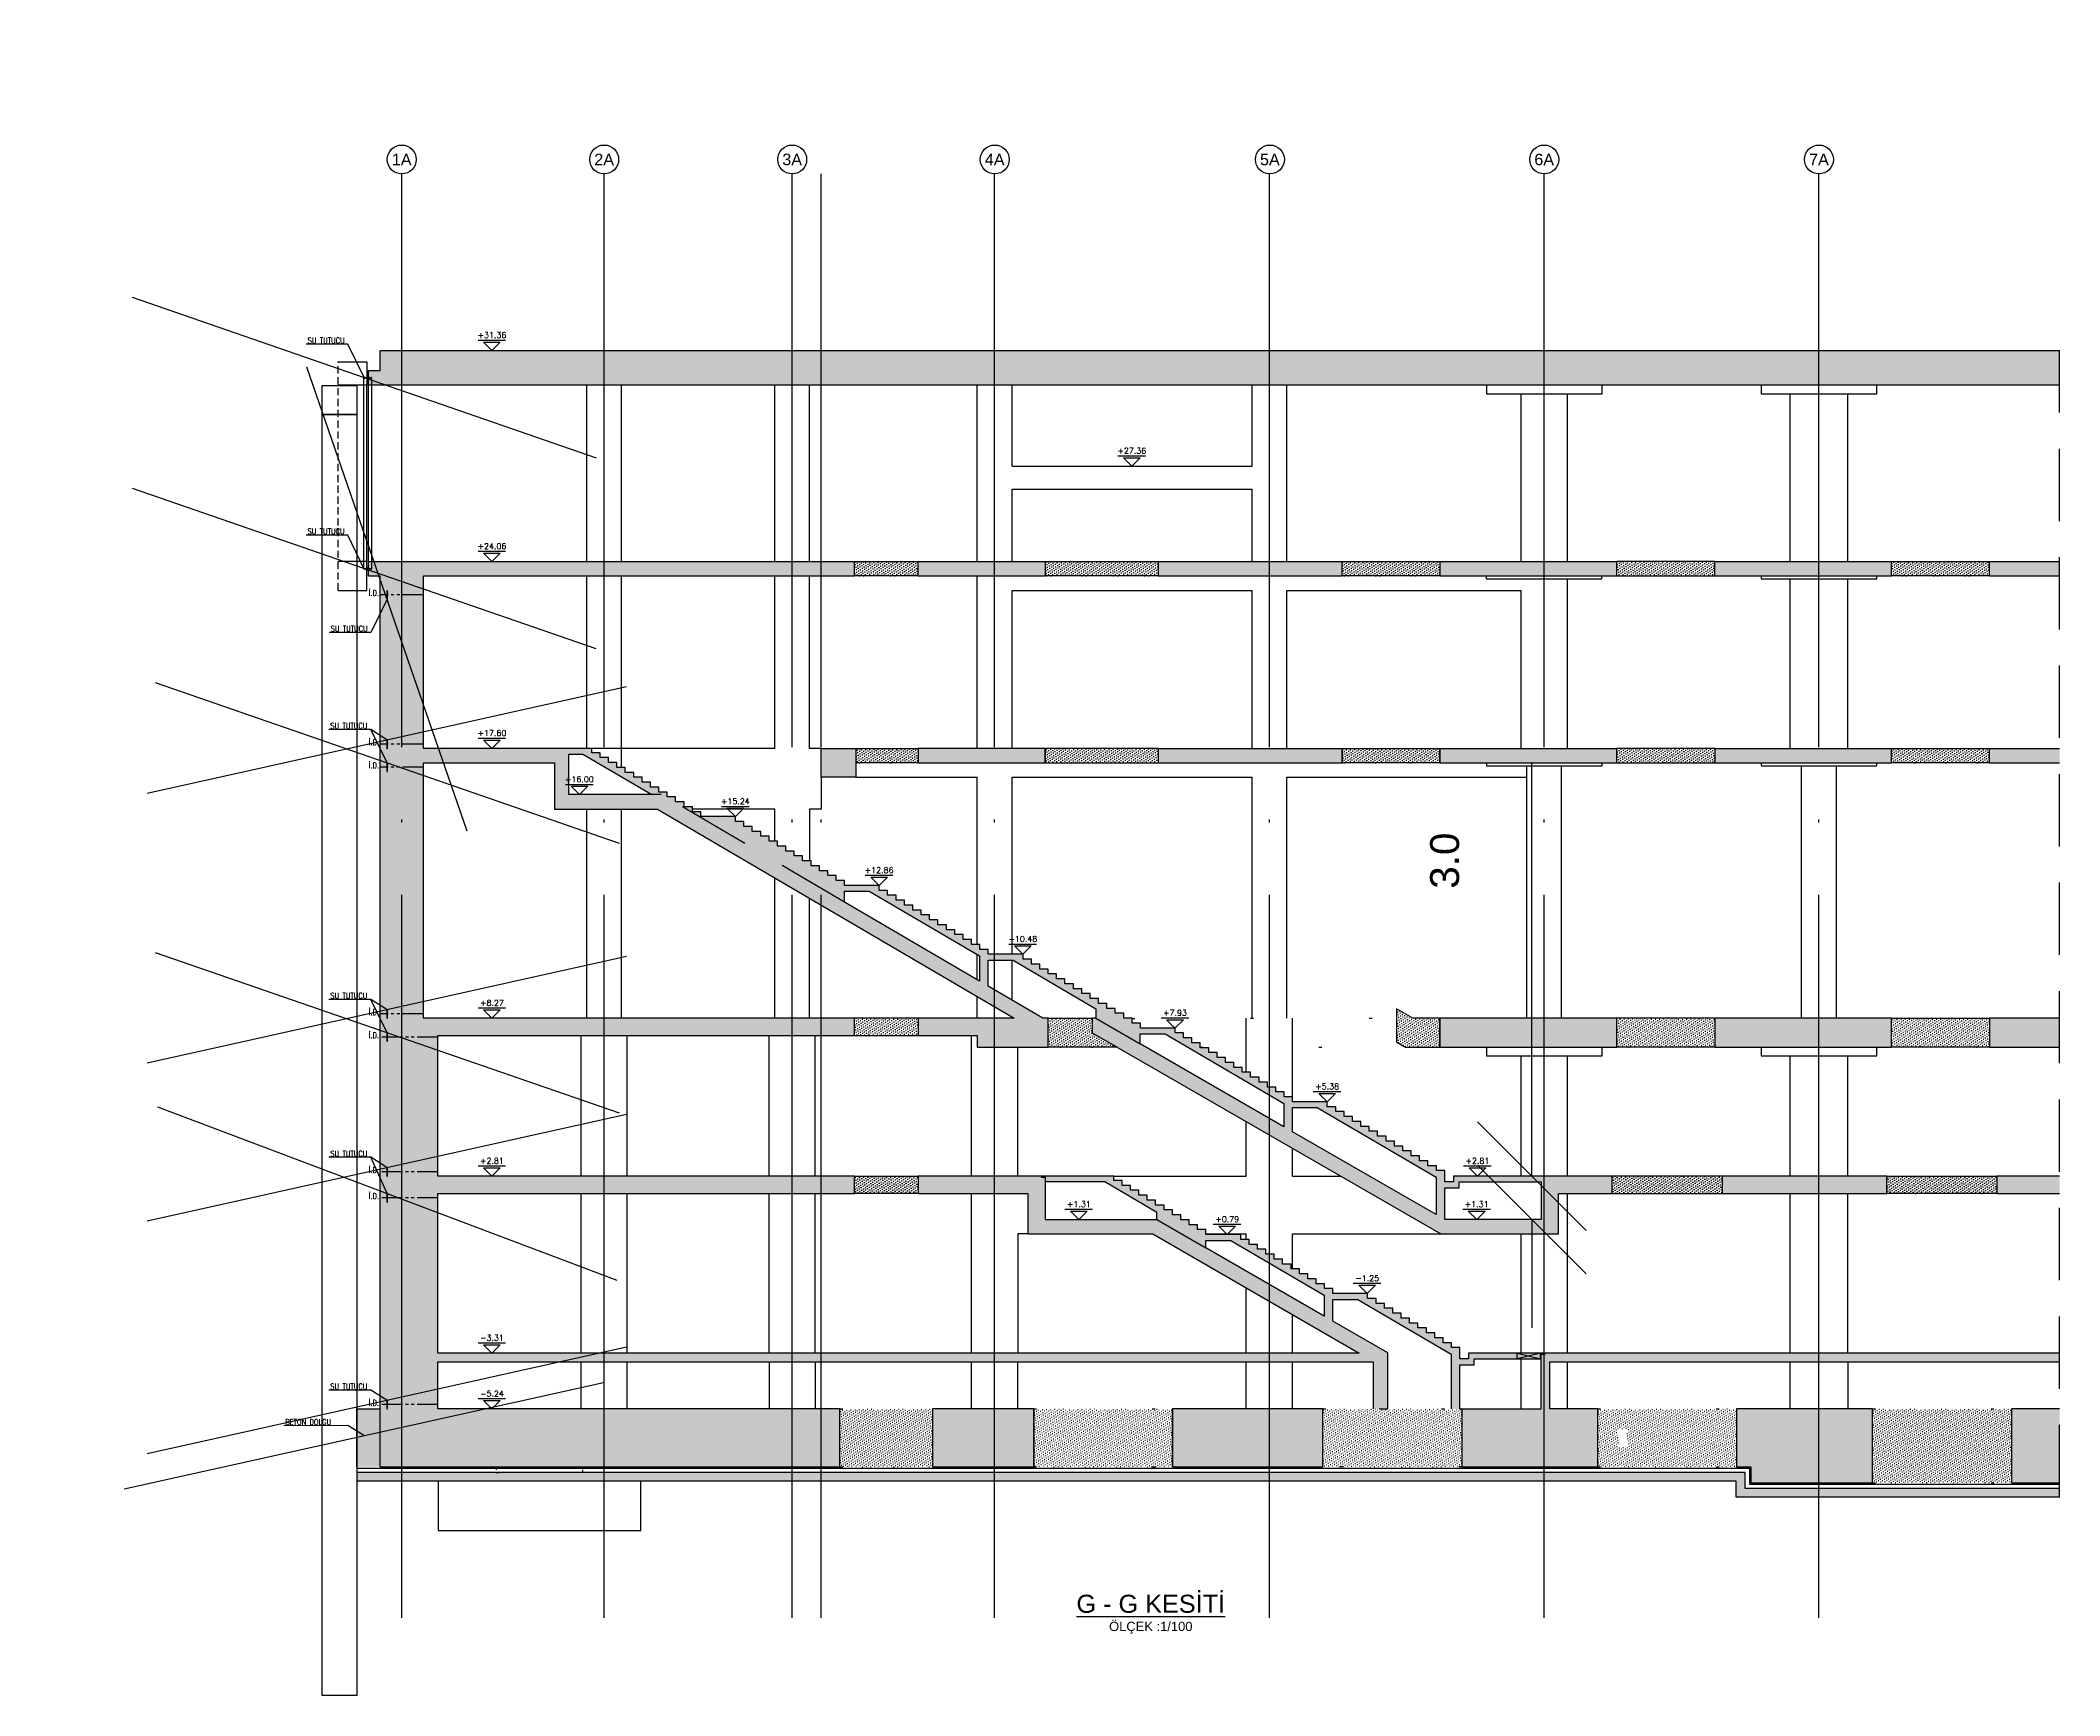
# Model space of a CAD drawing. Header units: millimetres. Extents: x 400408 to 401363, y 4543987 to 4544157.
# Drawn here: x 401130.3 to 401200.1, y 4544014.8 to 4544072 of the extents above; entities that cross this region are included whole.
import ezdxf
from ezdxf.enums import TextEntityAlignment as Align

# ---------------------------------------------------------------- set-up
doc = ezdxf.new("R2010")
doc.units = ezdxf.units.MM
for name, pattern in [('ACAD_ISO05W100', [33, 24, -3, 0, -3, 0, -3]), ('AKS', [3, 2.5, -0.25, 0, -0.25]), ('CIZGI', [0.4, 0.25, -0.15]), ('CONTINU', [0]), ('Dot', [4, 0, -4]), ('HIDDEN', [0.375, 0.25, -0.125]), ('UUC-ST-KAL-I05-101-U-000$0$ACAD_ISO05W100', [33, 24, -3, 0, -3, 0, -3])]:
    doc.linetypes.add(name, pattern=pattern)
for name, color, linetype in [('aks prota', 2, 'AKS'), ('caks prota', 4, 'Continuous'), ('görünüş prota', 4, 'Continuous'), ('inşaat derzi prota', 11, 'Continuous'), ('kesik prota', 2, 'CIZGI'), ('kesit prota', 1, 'Continuous'), ('kesit tarama prota', 252, 'Continuous'), ('kolon tarama prota', 252, 'Continuous'), ('kot prota', 4, 'Continuous'), ('merdiven prota', 2, 'Continuous'), ('not yazısı prota', 6, 'Continuous'), ('not çizgisi prota', 4, 'Continuous'), ('PRT-CST-rc_level', 6, 'Continuous'), ('PRT-CST-rc_levermark', 4, 'Continuous'), ('st_s_su tutucu', 2, 'Continuous'), ('st_s_ölçü', 4, 'Continuous'), ('t35 prota', 3, 'Continuous'), ('taks prota', 7, 'Continuous'), ('TARAMA', 8, 'Continuous'), ('temel prota', 6, 'Continuous'), ('tplan prota', 7, 'Continuous'), ('UUC-ST-KAL-I05-101-U-000$0$st_s_su tutucu', 2, 'Continuous'), ('ölçü prota', 4, 'Continuous')]:
    doc.layers.add(name, color=color, linetype=linetype)
doc.layers.add('PRT-KD-kazik', color=172, linetype='Continuous', lineweight=25)
doc.styles.add('Arial', font='Arial.ttf')
doc.styles.add('OLCU', font='romanstw.shx')
doc.styles.get("Standard").update_dxf_attribs({"font": 'Arial.ttf'})
doc.styles.add('TAKS', font='Arial Unicode.ttf')
doc.styles.add('TSIMPLEX', font='romanstw.shx')
doc.dimstyles.new('1-100', dxfattribs={"dimscale": 0.5, "dimtxt": 2, "dimasz": 7.5, "dimexe": 3, "dimexo": 5, "dimgap": 5, "dimtad": 3, "dimdec": 1, "dimlfac": 2, "dimzin": 9, "dimdsep": 46, "dimtxsty": 'Standard', "dimblk": 'OBLIQUE', "dimcen": 0.09, "dimclrd": 3, "dimclre": 3, "dimclrt": 1, "dimadec": 3, "dimazin": 0, "dimtfac": 1, "dimtdec": 1, "dimtofl": 0, "dimtmove": 0, "dimatfit": 3, "dimfxl": 4, "dimtolj": 1, "dimtzin": 0, "dimarcsym": 0})
doc.dimstyles.new('1-50', dxfattribs={"dimtxt": 10, "dimasz": 4, "dimexe": 4, "dimexo": 8, "dimgap": 4, "dimtad": 1, "dimdec": 1, "dimrnd": 0.05, "dimzin": 9, "dimdsep": 46, "dimtxsty": 'OLCU', "dimblk1": 'OBLIQUE', "dimblk2": 'OBLIQUE', "dimsah": 1, "dimcen": 2, "dimdle": 4, "dimclrd": 4, "dimclre": 4, "dimclrt": 3, "dimadec": 1, "dimazin": 0, "dimtfac": 1, "dimtdec": 1, "dimtix": 1, "dimtmove": 2, "dimatfit": 3, "dimldrblk": 'OBLIQUE', "dimfxl": 1, "dimtvp": 1, "dimtolj": 1, "dimtzin": 1, "dimarcsym": 0})
pattern_1 = [(36, (401042.08825, 4543716.50531), (-0.014547592, 0.087543451), [0, -0.079375])]
pattern_2 = [(36, (401021.49038, 4544181.43771), (-0.014547592, 0.08754345), [0, -0.079375])]

# ---------------------------------------------------------------- blocks, each defined once
blk = doc.blocks.new('KOTK5')
at = {"layer": 'PRT-CST-rc_levermark'}
blk.add_line((217, 160), (-213, 160), dxfattribs=at)
blk.add_lwpolyline([(130, 130), (-130, 130), (0, 0)], close=True, dxfattribs=at)
at = {"layer": 'PRT-CST-rc_level', "style": 'OLCU'}
blk.add_attdef('000.00', text='', height=90, dxfattribs=at).set_placement((0, 193), align=Align.CENTER)
blk = doc.blocks.new('_Oblique')
at = {"layer": 'st_s_ölçü', "lineweight": -2}
blk.add_line((-0.5, -0.5), (0.5, 0.5), dxfattribs=at)
blk = doc.blocks.new('D')
at = {"layer": 'st_s_su tutucu', "linetype": 'CONTINU', "ltscale": 0.2}
for p, q in [((-39988, 52508), (-39993, 52508)), ((-39993, 52508), (-39993, 52507)), ((-39993, 52507), (-39991, 52506)), ((-39991, 52499), (-39992, 52499)), ((-39992, 52499), (-39992, 52498)), ((-39991, 52506), (-39991, 52499)), ((-39990, 52506), (-39988, 52507)), ((-39990, 52499), (-39990, 52506)), ((-39989, 52499), (-39990, 52499)), ((-39989, 52498), (-39989, 52499)), ((-39988, 52507), (-39988, 52508)), ((-39993, 52449), (-39991, 52450)), ((-39993, 52448), (-39993, 52449)), ((-39988, 52448), (-39993, 52448)), ((-39992, 52498), (-39991, 52498)), ((-39991, 52489), (-39992, 52489)), ((-39992, 52489), (-39992, 52488)), ((-39992, 52488), (-39991, 52488)), ((-39991, 52479), (-39992, 52479)), ((-39992, 52479), (-39992, 52478)), ((-39992, 52478), (-39991, 52478)), ((-39992, 52468), (-39992, 52469)), ((-39992, 52469), (-39991, 52469)), ((-39991, 52468), (-39992, 52468)), ((-39992, 52458), (-39992, 52459)), ((-39992, 52459), (-39991, 52459)), ((-39991, 52458), (-39992, 52458)), ((-39991, 52498), (-39991, 52489)), ((-39991, 52488), (-39991, 52479)), ((-39991, 52469), (-39991, 52478)), ((-39991, 52459), (-39991, 52468)), ((-39991, 52450), (-39991, 52458)), ((-39990, 52489), (-39990, 52498)), ((-39990, 52498), (-39989, 52498)), ((-39989, 52489), (-39990, 52489)), ((-39990, 52479), (-39990, 52488)), ((-39990, 52488), (-39989, 52488)), ((-39989, 52479), (-39990, 52479)), ((-39990, 52478), (-39989, 52478)), ((-39990, 52478), (-39990, 52469)), ((-39990, 52469), (-39989, 52469)), ((-39989, 52468), (-39990, 52468)), ((-39990, 52468), (-39990, 52459)), ((-39990, 52459), (-39989, 52459)), ((-39989, 52458), (-39990, 52458)), ((-39990, 52458), (-39990, 52450)), ((-39990, 52450), (-39988, 52449)), ((-39989, 52488), (-39989, 52489)), ((-39989, 52478), (-39989, 52479)), ((-39989, 52469), (-39989, 52468)), ((-39989, 52459), (-39989, 52458)), ((-39988, 52449), (-39988, 52448))]:
    blk.add_line(p, q, dxfattribs=at)
blk = doc.blocks.new('*D24')
at = {"layer": 'DEFPOINTS', "color": 0, "transparency": 16777216}
for p in [(401181.846, 4544032.747), (401182.168, 4544032.747), (401182.168, 4544031.247)]:
    blk.add_point(p, dxfattribs=at)
at = {"layer": 'temel prota', "color": 3, "lineweight": -2, "transparency": 16777216}
for p, q in [((401181.846, 4544032.747), (401181.846, 4544047.064)), ((401181.846, 4544032.747), (401180.346, 4544032.747)), ((401181.846, 4544031.247), (401180.346, 4544031.247)), ((401181.846, 4544031.247), (401181.846, 4544027.497))]:
    blk.add_line(p, q, dxfattribs=at)
at = {"layer": 'temel prota', "color": 3, "lineweight": -2, "transparency": 16777216, "xscale": 3.75, "yscale": 3.75, "zscale": 3.75}
for p, rotation in [((401181.846, 4544032.747), 270), ((401181.846, 4544031.247), 90)]:
    blk.add_blockref('_Oblique', p, dxfattribs=dict(at, rotation=rotation))
at = {"layer": 'temel prota', "color": 1, "transparency": 16777216, "insert": (401178.835, 4544043.655), "char_height": 1, "attachment_point": 5, "rotation": 90}
blk.add_mtext('\\A1;3.0', dxfattribs=at)

msp = doc.modelspace()

# ---------------------------------------------------------------- hatches: boundary and pattern name
at = {"layer": 'kesit tarama prota'}
h = msp.add_hatch(color=256, dxfattribs=at)
h.dxf.hatch_style = 1
h.paths.add_polyline_path([(401142.022, 4544061.297), (401142.022, 4544060.597), (401141.622, 4544060.597), (401141.622, 4544060.097), (401200.091, 4544060.097), (401200.091, 4544061.297)])
h = msp.add_hatch(color=256, dxfattribs=at)
h.dxf.hatch_style = 1
h.paths.add_polyline_path([(401144.022, 4544037.607), (401158.422, 4544037.607), (401158.422, 4544038.207), (401143.522, 4544038.207), (401143.522, 4544047.037), (401148.055, 4544047.037), (401148.055, 4544045.437), (401151.611, 4544045.437), (401163.945, 4544038.207), (401160.622, 4544038.207), (401160.622, 4544037.607), (401162.672, 4544037.607), (401162.672, 4544037.205), (401165.119, 4544037.206), (401165.119, 4544038.207), (401164.933, 4544038.207), (401163.053, 4544039.31), (401163.053, 4544040.217), (401163.908, 4544040.217), (401166.775, 4544038.536), (401166.775, 4544038.206), (401166.64, 4544038.206), (401166.64, 4544037.707), (401178.695, 4544030.747), (401182.768, 4544030.747), (401182.768, 4544032.147), (401184.622, 4544032.147), (401184.622, 4544032.747), (401179.133, 4544032.747), (401179.133, 4544032.547), (401178.833, 4544032.547), (401178.833, 4544032.937), (401178.543, 4544032.937), (401178.543, 4544033.107), (401178.253, 4544033.107), (401178.253, 4544033.277), (401177.963, 4544033.277), (401177.963, 4544033.447), (401177.673, 4544033.447), (401177.673, 4544033.617), (401177.383, 4544033.617), (401177.383, 4544033.787), (401177.093, 4544033.787), (401177.093, 4544033.957), (401176.803, 4544033.957), (401176.803, 4544034.127), (401176.513, 4544034.127), (401176.513, 4544034.297), (401176.223, 4544034.297), (401176.223, 4544034.467), (401175.933, 4544034.467), (401175.933, 4544034.637), (401175.643, 4544034.637), (401175.643, 4544034.807), (401175.353, 4544034.807), (401175.353, 4544034.977), (401175.063, 4544034.977), (401175.063, 4544035.147), (401174.773, 4544035.147), (401174.773, 4544035.317), (401173.573, 4544035.317), (401173.573, 4544035.487), (401173.283, 4544035.487), (401173.283, 4544035.657), (401172.993, 4544035.657), (401172.993, 4544035.827), (401172.703, 4544035.827), (401172.703, 4544035.997), (401172.413, 4544035.997), (401172.413, 4544036.167), (401172.123, 4544036.167), (401172.123, 4544036.337), (401171.833, 4544036.337), (401171.833, 4544036.507), (401171.543, 4544036.507), (401171.543, 4544036.677), (401171.253, 4544036.677), (401171.253, 4544036.847), (401170.963, 4544036.847), (401170.963, 4544037.017), (401170.673, 4544037.017), (401170.673, 4544037.187), (401170.383, 4544037.187), (401170.383, 4544037.357), (401170.093, 4544037.357), (401170.093, 4544037.527), (401169.803, 4544037.527), (401169.803, 4544037.697), (401169.513, 4544037.697), (401169.513, 4544037.867), (401168.313, 4544037.867), (401168.313, 4544038.037), (401168.023, 4544038.037), (401168.023, 4544038.207), (401167.733, 4544038.207), (401167.733, 4544038.377), (401167.443, 4544038.377), (401167.443, 4544038.547), (401167.153, 4544038.547), (401167.153, 4544038.717), (401166.863, 4544038.717), (401166.863, 4544038.887), (401166.573, 4544038.887), (401166.573, 4544039.057), (401166.283, 4544039.057), (401166.283, 4544039.227), (401165.993, 4544039.227), (401165.993, 4544039.397), (401165.703, 4544039.397), (401165.703, 4544039.567), (401165.413, 4544039.567), (401165.413, 4544039.737), (401165.123, 4544039.737), (401165.123, 4544039.907), (401164.833, 4544039.907), (401164.833, 4544040.077), (401164.543, 4544040.077), (401164.543, 4544040.247), (401164.253, 4544040.247), (401164.253, 4544040.417), (401163.053, 4544040.417), (401163.053, 4544040.587), (401162.763, 4544040.587), (401162.763, 4544040.757), (401162.473, 4544040.757), (401162.473, 4544040.927), (401162.183, 4544040.927), (401162.183, 4544041.097), (401161.893, 4544041.097), (401161.893, 4544041.267), (401161.603, 4544041.267), (401161.603, 4544041.437), (401161.313, 4544041.437), (401161.313, 4544041.607), (401161.023, 4544041.607), (401161.023, 4544041.777), (401160.733, 4544041.777), (401160.733, 4544041.947), (401160.443, 4544041.947), (401160.443, 4544042.117), (401160.153, 4544042.117), (401160.153, 4544042.287), (401159.863, 4544042.287), (401159.863, 4544042.457), (401159.573, 4544042.457), (401159.573, 4544042.627), (401159.283, 4544042.627), (401159.283, 4544042.797), (401158.083, 4544042.797), (401158.083, 4544042.967), (401157.793, 4544042.967), (401157.793, 4544043.137), (401157.503, 4544043.137), (401157.503, 4544043.307), (401157.213, 4544043.307), (401157.213, 4544043.477), (401156.923, 4544043.477), (401156.923, 4544043.647), (401156.633, 4544043.647), (401156.633, 4544043.817), (401156.343, 4544043.817), (401156.343, 4544043.987), (401156.053, 4544043.987), (401156.053, 4544044.157), (401155.763, 4544044.157), (401155.763, 4544044.327), (401155.473, 4544044.327), (401155.473, 4544044.497), (401155.183, 4544044.497), (401155.183, 4544044.667), (401154.893, 4544044.667), (401154.893, 4544044.837), (401154.603, 4544044.837), (401154.603, 4544045.007), (401154.313, 4544045.007), (401154.313, 4544045.177), (401153.113, 4544045.177), (401153.113, 4544045.347), (401152.823, 4544045.347), (401152.823, 4544045.517), (401152.533, 4544045.517), (401152.533, 4544045.687), (401152.243, 4544045.687), (401152.243, 4544045.857), (401151.953, 4544045.857), (401151.953, 4544046.027), (401151.663, 4544046.027), (401151.663, 4544046.197), (401151.373, 4544046.197), (401151.373, 4544046.367), (401151.083, 4544046.367), (401151.083, 4544046.537), (401150.793, 4544046.537), (401150.793, 4544046.707), (401150.503, 4544046.707), (401150.503, 4544046.877), (401150.213, 4544046.877), (401150.213, 4544047.047), (401149.923, 4544047.047), (401149.923, 4544047.217), (401149.633, 4544047.217), (401149.633, 4544047.387), (401149.343, 4544047.387), (401149.343, 4544047.537), (401143.522, 4544047.537), (401143.522, 4544053.497), (401158.422, 4544053.497), (401158.422, 4544053.997), (401141.622, 4544053.997), (401141.622, 4544053.497), (401142.022, 4544053.497), (401142.022, 4544022.697), (401157.922, 4544022.697), (401157.922, 4544024.697), (401144.022, 4544024.697), (401144.022, 4544026.327), (401176.364, 4544026.327), (401176.364, 4544024.697), (401176.864, 4544024.697), (401176.864, 4544026.635), (401174.968, 4544027.73), (401174.968, 4544028.487), (401175.823, 4544028.487), (401179.058, 4544026.591), (401179.058, 4544024.697), (401179.358, 4544024.697), (401179.358, 4544026.227), (401179.853, 4544026.227), (401179.853, 4544026.427), (401182.164, 4544026.427), (401182.164, 4544024.697), (401179.422, 4544024.697), (401179.422, 4544022.697), (401184.122, 4544022.697), (401184.122, 4544024.697), (401182.464, 4544024.697), (401182.464, 4544026.327), (401200.091, 4544026.327), (401200.091, 4544026.627), (401179.653, 4544026.627), (401179.653, 4544026.427), (401179.358, 4544026.427), (401179.358, 4544026.817), (401179.068, 4544026.817), (401179.068, 4544026.987), (401178.778, 4544026.987), (401178.778, 4544027.157), (401178.488, 4544027.157), (401178.488, 4544027.327), (401178.198, 4544027.327), (401178.198, 4544027.497), (401177.908, 4544027.497), (401177.908, 4544027.667), (401177.618, 4544027.667), (401177.618, 4544027.837), (401177.328, 4544027.837), (401177.328, 4544028.007), (401177.038, 4544028.007), (401177.038, 4544028.177), (401176.748, 4544028.177), (401176.748, 4544028.347), (401176.458, 4544028.347), (401176.458, 4544028.517), (401176.168, 4544028.517), (401176.168, 4544028.687), (401174.968, 4544028.687), (401174.968, 4544028.857), (401174.678, 4544028.857), (401174.678, 4544029.027), (401174.388, 4544029.027), (401174.388, 4544029.197), (401174.098, 4544029.197), (401174.098, 4544029.367), (401173.808, 4544029.367), (401173.808, 4544029.537), (401173.518, 4544029.537), (401173.518, 4544029.707), (401173.228, 4544029.707), (401173.228, 4544029.877), (401172.938, 4544029.877), (401172.938, 4544030.047), (401172.648, 4544030.047), (401172.648, 4544030.217), (401172.358, 4544030.217), (401172.358, 4544030.387), (401172.068, 4544030.387), (401172.068, 4544030.557), (401171.778, 4544030.557), (401171.778, 4544030.727), (401170.578, 4544030.727), (401170.578, 4544030.897), (401170.288, 4544030.897), (401170.288, 4544031.067), (401169.998, 4544031.067), (401169.998, 4544031.237), (401169.708, 4544031.237), (401169.708, 4544031.407), (401169.418, 4544031.407), (401169.418, 4544031.577), (401169.128, 4544031.577), (401169.128, 4544031.747), (401168.838, 4544031.747), (401168.838, 4544031.917), (401168.548, 4544031.917), (401168.548, 4544032.087), (401168.258, 4544032.087), (401168.258, 4544032.257), (401167.968, 4544032.257), (401167.968, 4544032.427), (401167.678, 4544032.427), (401167.678, 4544032.597), (401167.388, 4544032.597), (401167.388, 4544032.747), (401160.622, 4544032.747), (401160.622, 4544032.147), (401164.421, 4544032.147), (401164.421, 4544030.747), (401168.741, 4544030.747), (401175.877, 4544026.627), (401144.022, 4544026.627), (401144.022, 4544032.147), (401158.422, 4544032.147), (401158.422, 4544032.747), (401144.022, 4544032.747)])
h.paths.add_polyline_path([(401148.555, 4544045.937), (401148.555, 4544047.337), (401149.032, 4544047.337), (401151.421, 4544045.937)], flags=16)
h.paths.add_polyline_path([(401158.083, 4544042.223), (401158.083, 4544042.597), (401158.938, 4544042.597), (401162.753, 4544040.361), (401162.753, 4544039.485)], flags=16)
h.paths.add_polyline_path([(401165.021, 4544032.547), (401167.077, 4544032.547), (401168.875, 4544031.493), (401168.875, 4544031.247), (401165.021, 4544031.247)], flags=16)
h.paths.add_polyline_path([(401168.303, 4544037.325), (401168.303, 4544037.667), (401169.168, 4544037.667), (401173.273, 4544035.261), (401173.273, 4544034.455)], flags=16)
h.paths.add_polyline_path([(401170.578, 4544030.527), (401171.433, 4544030.527), (401174.668, 4544028.631), (401174.668, 4544027.903), (401170.578, 4544030.264)], flags=16)
h.paths.add_polyline_path([(401173.573, 4544035.117), (401174.428, 4544035.117), (401178.533, 4544032.711), (401178.533, 4544031.418), (401173.573, 4544034.282)], flags=16)
h.paths.add_polyline_path([(401178.833, 4544032.347), (401179.333, 4544032.347), (401179.333, 4544032.547), (401182.168, 4544032.547), (401182.168, 4544031.247), (401178.833, 4544031.247)], flags=16)
h = msp.add_hatch(dxfattribs=at)
h.set_pattern_fill('DOTS', color=2, scale=0.05, angle=36)
h.set_pattern_definition(pattern_1)
h.paths.add_polyline_path([(401160.622, 4544053.997), (401158.422, 4544053.997), (401158.422, 4544053.497), (401160.622, 4544053.497)])
h = msp.add_hatch(color=256, dxfattribs=at)
h.dxf.hatch_style = 1
h.paths.add_polyline_path([(401165.021, 4544053.997), (401160.622, 4544053.997), (401160.622, 4544053.497), (401165.021, 4544053.497)])
h = msp.add_hatch(dxfattribs=at)
h.set_pattern_fill('DOTS', color=2, scale=0.05, angle=36)
h.set_pattern_definition(pattern_1)
h.paths.add_polyline_path([(401168.922, 4544053.997), (401165.021, 4544053.997), (401165.021, 4544053.497), (401168.922, 4544053.497)])
h = msp.add_hatch(color=256, dxfattribs=at)
h.dxf.hatch_style = 1
h.paths.add_polyline_path([(401175.284, 4544053.997), (401168.922, 4544053.997), (401168.922, 4544053.497), (401175.284, 4544053.497)])
h = msp.add_hatch(dxfattribs=at)
h.set_pattern_fill('DOTS', color=2, scale=0.05, angle=36)
h.set_pattern_definition([(36, (401042.08825, 4543722.96531), (-0.014547592, 0.087543451), [0, -0.079375])])
h.paths.add_polyline_path([(401178.667, 4544053.997), (401175.284, 4544053.997), (401175.284, 4544053.497), (401178.667, 4544053.497)])
h = msp.add_hatch(color=256, dxfattribs=at)
h.dxf.hatch_style = 1
h.paths.add_polyline_path([(401184.784, 4544053.997), (401178.667, 4544053.997), (401178.667, 4544053.497), (401184.784, 4544053.497)])
h = msp.add_hatch(dxfattribs=at)
h.set_pattern_fill('DOTS', color=2, scale=0.05, angle=36)
h.set_pattern_definition(pattern_1)
h.paths.add_polyline_path([(401188.167, 4544053.997), (401184.784, 4544053.997), (401184.784, 4544053.497), (401188.167, 4544053.497)])
h = msp.add_hatch(color=256, dxfattribs=at)
h.dxf.hatch_style = 1
h.paths.add_polyline_path([(401194.284, 4544053.997), (401188.167, 4544053.997), (401188.167, 4544053.497), (401194.284, 4544053.497)])
h = msp.add_hatch(dxfattribs=at)
h.set_pattern_fill('DOTS', color=2, scale=0.05, angle=36)
h.set_pattern_definition(pattern_1)
h.paths.add_polyline_path([(401197.667, 4544053.997), (401194.284, 4544053.997), (401194.284, 4544053.497), (401197.667, 4544053.497)])
h = msp.add_hatch(color=256, dxfattribs=at)
h.dxf.hatch_style = 1
h.paths.add_polyline_path([(401200.091, 4544053.997), (401197.667, 4544053.997), (401197.667, 4544053.497), (401200.091, 4544053.497)])
h = msp.add_hatch(color=256, dxfattribs=at)
h.dxf.hatch_style = 1
h.paths.add_polyline_path([(401157.272, 4544047.537), (401158.472, 4544047.537), (401158.472, 4544046.537), (401157.272, 4544046.537)])
h.paths.add_polyline_path([(401165.021, 4544047.537), (401160.622, 4544047.537), (401160.622, 4544047.037), (401165.021, 4544047.037)])
h = msp.add_hatch(dxfattribs=at)
h.set_pattern_fill('DOTS', color=2, scale=0.05, angle=36)
h.set_pattern_definition([(36, (401042.08825, 4543710.04531), (-0.014547592, 0.087543451), [0, -0.079375])])
h.paths.add_polyline_path([(401160.622, 4544047.537), (401158.472, 4544047.537), (401158.472, 4544047.037), (401160.622, 4544047.037)])
h = msp.add_hatch(dxfattribs=at)
h.set_pattern_fill('DOTS', color=2, scale=0.05, angle=36)
h.set_pattern_definition(pattern_1)
h.paths.add_polyline_path([(401168.922, 4544047.537), (401165.021, 4544047.537), (401165.021, 4544047.037), (401168.922, 4544047.037)])
h = msp.add_hatch(color=256, dxfattribs=at)
h.dxf.hatch_style = 1
h.paths.add_polyline_path([(401175.284, 4544047.537), (401168.922, 4544047.537), (401168.922, 4544047.037), (401175.284, 4544047.037)])
h = msp.add_hatch(dxfattribs=at)
h.set_pattern_fill('DOTS', color=2, scale=0.05, angle=36)
h.set_pattern_definition(pattern_1)
h.paths.add_polyline_path([(401178.667, 4544047.537), (401175.284, 4544047.537), (401175.284, 4544047.037), (401178.667, 4544047.037)])
h = msp.add_hatch(color=256, dxfattribs=at)
h.dxf.hatch_style = 1
h.paths.add_polyline_path([(401184.784, 4544047.537), (401178.667, 4544047.537), (401178.667, 4544047.037), (401184.784, 4544047.037)])
h = msp.add_hatch(dxfattribs=at)
h.set_pattern_fill('DOTS', color=2, scale=0.05, angle=36)
h.set_pattern_definition(pattern_1)
h.paths.add_polyline_path([(401188.167, 4544047.537), (401184.784, 4544047.537), (401184.784, 4544047.037), (401188.167, 4544047.037)])
h = msp.add_hatch(color=256, dxfattribs=at)
h.dxf.hatch_style = 1
h.paths.add_polyline_path([(401194.284, 4544047.537), (401188.167, 4544047.537), (401188.167, 4544047.037), (401194.284, 4544047.037)])
h = msp.add_hatch(dxfattribs=at)
h.set_pattern_fill('DOTS', color=2, scale=0.05, angle=36)
h.set_pattern_definition(pattern_1)
h.paths.add_polyline_path([(401197.667, 4544047.537), (401194.284, 4544047.537), (401194.284, 4544047.037), (401197.667, 4544047.037)])
h = msp.add_hatch(color=256, dxfattribs=at)
h.dxf.hatch_style = 1
h.paths.add_polyline_path([(401200.091, 4544047.537), (401197.667, 4544047.537), (401197.667, 4544047.037), (401200.091, 4544047.037)])
h = msp.add_hatch(dxfattribs=at)
h.set_pattern_fill('DOTS', color=2, scale=0.05, angle=36)
h.set_pattern_definition([(36, (401032.574746, 4543716.50531), (-0.014547592, 0.087543451), [0, -0.079375])])
h.paths.add_polyline_path([(401178.667, 4544038.207), (401177.732, 4544038.207), (401177.164, 4544038.535), (401177.164, 4544038.207), (401177.164, 4544037.38), (401177.464, 4544037.207), (401178.667, 4544037.207)])
h = msp.add_hatch(dxfattribs=at)
h.set_pattern_fill('DOTS', color=2, scale=0.05, angle=36)
h.set_pattern_definition(pattern_1)
h.paths.add_polyline_path([(401160.622, 4544038.207), (401158.422, 4544038.207), (401158.422, 4544037.607), (401160.622, 4544037.607)])
h = msp.add_hatch(dxfattribs=at)
h.set_pattern_fill('DOTS', color=2, scale=0.05, angle=36)
h.set_pattern_definition([(36, (401048.7861, 4543716.50531), (-0.014547592, 0.087543451), [0, -0.079375])])
h.paths.add_polyline_path([(401166.64, 4544037.707), (401166.64, 4544038.205), (401165.119, 4544038.207), (401165.119, 4544037.206), (401167.509, 4544037.206)])
h = msp.add_hatch(color=256, dxfattribs=at)
h.dxf.hatch_style = 1
h.paths.add_polyline_path([(401184.784, 4544038.207), (401178.667, 4544038.207), (401178.667, 4544037.207), (401184.784, 4544037.207)])
h = msp.add_hatch(dxfattribs=at)
h.set_pattern_fill('DOTS', color=2, scale=0.05, angle=36)
h.set_pattern_definition(pattern_1)
h.paths.add_polyline_path([(401188.167, 4544038.207), (401184.784, 4544038.207), (401184.784, 4544037.207), (401188.167, 4544037.207)])
h = msp.add_hatch(color=256, dxfattribs=at)
h.dxf.hatch_style = 1
h.paths.add_polyline_path([(401194.284, 4544038.207), (401188.167, 4544038.207), (401188.167, 4544037.207), (401194.284, 4544037.207)])
h = msp.add_hatch(dxfattribs=at)
h.set_pattern_fill('DOTS', color=2, scale=0.05, angle=36)
h.set_pattern_definition(pattern_1)
h.paths.add_polyline_path([(401197.667, 4544038.207), (401194.284, 4544038.207), (401194.284, 4544037.207), (401197.667, 4544037.207)])
h = msp.add_hatch(color=256, dxfattribs=at)
h.dxf.hatch_style = 1
h.paths.add_polyline_path([(401200.091, 4544038.207), (401197.667, 4544038.207), (401197.667, 4544037.207), (401200.091, 4544037.207)])
h = msp.add_hatch(dxfattribs=at)
h.set_pattern_fill('DOTS', color=2, scale=0.05, angle=36)
h.set_pattern_definition(pattern_1)
h.paths.add_polyline_path([(401160.622, 4544032.747), (401158.422, 4544032.747), (401158.422, 4544032.147), (401160.622, 4544032.147)])
h = msp.add_hatch(dxfattribs=at)
h.set_pattern_fill('DOTS', color=2, scale=0.05, angle=36)
h.set_pattern_definition(pattern_1)
h.paths.add_polyline_path([(401188.422, 4544032.747), (401184.622, 4544032.747), (401184.622, 4544032.147), (401188.422, 4544032.147)])
h = msp.add_hatch(color=256, dxfattribs=at)
h.dxf.hatch_style = 1
h.paths.add_polyline_path([(401194.122, 4544032.747), (401188.422, 4544032.747), (401188.422, 4544032.147), (401194.122, 4544032.147)])
h = msp.add_hatch(dxfattribs=at)
h.set_pattern_fill('DOTS', color=2, scale=0.05, angle=36)
h.set_pattern_definition(pattern_1)
h.paths.add_polyline_path([(401197.922, 4544032.747), (401194.122, 4544032.747), (401194.122, 4544032.147), (401197.922, 4544032.147)])
h = msp.add_hatch(color=256, dxfattribs=at)
h.dxf.hatch_style = 1
h.paths.add_polyline_path([(401200.091, 4544032.747), (401197.922, 4544032.747), (401197.922, 4544032.147), (401200.091, 4544032.147)])
h = msp.add_hatch(color=256, dxfattribs=at)
h.dxf.hatch_style = 1
h.paths.add_polyline_path([(401142.022, 4544024.697), (401141.222, 4544024.697), (401141.222, 4544022.697), (401142.022, 4544022.697)])
h = msp.add_hatch(dxfattribs=at)
h.set_pattern_fill('DOTS', color=2, scale=0.05, angle=36)
h.set_pattern_definition(pattern_2)
h.paths.add_polyline_path([(401161.122, 4544024.697), (401157.922, 4544024.697), (401157.922, 4544022.697), (401161.122, 4544022.697)])
h = msp.add_hatch(color=256, dxfattribs=at)
h.dxf.hatch_style = 1
h.paths.add_polyline_path([(401164.622, 4544024.697), (401161.122, 4544024.697), (401161.122, 4544022.697), (401164.622, 4544022.697)], flags=17)
h = msp.add_hatch(dxfattribs=at)
h.set_pattern_fill('DOTS', color=2, scale=0.05, angle=36)
h.set_pattern_definition(pattern_2)
h.paths.add_polyline_path([(401169.422, 4544024.697), (401164.622, 4544024.697), (401164.622, 4544022.697), (401169.422, 4544022.697)])
h = msp.add_hatch(color=256, dxfattribs=at)
h.dxf.hatch_style = 1
h.paths.add_polyline_path([(401174.622, 4544024.697), (401169.422, 4544024.697), (401169.422, 4544022.697), (401174.622, 4544022.697)])
h = msp.add_hatch(dxfattribs=at)
h.set_pattern_fill('DOTS', color=2, scale=0.05, angle=36)
h.set_pattern_definition(pattern_2)
h.paths.add_polyline_path([(401179.422, 4544024.697), (401174.622, 4544024.697), (401174.622, 4544022.697), (401179.422, 4544022.697)])
h = msp.add_hatch(dxfattribs=at)
h.set_pattern_fill('DOTS', color=2, scale=0.05, angle=36)
h.set_pattern_definition(pattern_2)
h.paths.add_polyline_path([(401188.922, 4544024.697), (401184.122, 4544024.697), (401184.122, 4544022.697), (401188.922, 4544022.697)])
h.paths.add_polyline_path([(401185.133, 4544023.39), (401185.133, 4544024.004), (401184.833, 4544024.004), (401184.833, 4544023.39)], flags=16)
h = msp.add_hatch(color=256, dxfattribs=at)
h.dxf.hatch_style = 1
h.paths.add_polyline_path([(401193.622, 4544024.697), (401188.922, 4544024.697), (401188.922, 4544022.697), (401189.414, 4544022.697), (401189.414, 4544022.147), (401193.622, 4544022.147)])
h = msp.add_hatch(dxfattribs=at)
h.set_pattern_fill('DOTS', color=2, scale=0.05, angle=36)
h.set_pattern_definition(pattern_2)
h.paths.add_polyline_path([(401198.422, 4544024.697), (401193.622, 4544024.697), (401193.622, 4544022.147), (401198.422, 4544022.147)])
h = msp.add_hatch(color=256, dxfattribs=at)
h.dxf.hatch_style = 1
h.paths.add_polyline_path([(401200.091, 4544024.697), (401198.422, 4544024.697), (401198.422, 4544022.147), (401200.091, 4544022.147)])
h = msp.add_hatch(dxfattribs=at)
h.set_pattern_fill('AR-CONC', color=253, scale=0.001)
h.set_pattern_definition([(50, (401021.49038, 4544181.43771), (0.18218467, -0.01593909), [0.01905, -0.20955]), (355, (401021.49038, 4544181.43771), (-0.03524342, 0.19105685), [0.01524, -0.16764058]), (100.451445, (401021.50556, 4544181.43638), (0.14694125, 0.17511775), [0.01619001, -0.17809024]), (46.1842, (401021.49038, 4544181.4885), (0.27107904, -0.04204233), [0.028575, -0.314325]), (96.63556, (401021.51297, 4544181.485), (0.23740413, 0.24742612), [0.02428502, -0.2671356]), (351.18415, (401021.49038, 4544181.4885), (0.23740413, 0.24742612), [0.02285997, -0.25145973]), (21, (401021.51578, 4544181.47581), (0.15161439, -0.1022652), [0.01905, -0.20955]), (326, (401021.51578, 4544181.47581), (0.06180203, 0.18418797), [0.01524, -0.16764]), (71.451445, (401021.52841, 4544181.46729), (0.21341642, 0.08192277), [0.01619001, -0.17808994]), (37.5, (401021.49038, 4544181.43771), (0.003088603, 0.084555039), [0, -0.165608, 0, -0.17018, 0, -0.168275]), (7.5, (401021.49038, 4544181.43771), (0.066819663, 0.100180575), [0, -0.097028, 0, -0.161798, 0, -0.064135]), (327.5, (401021.433736, 4544181.43771), (0.135590595, -0.005728744), [0, -0.0635, 0, -0.19812, 0, -0.26289]), (317.5, (401021.40834, 4544181.43771), (0.14812918, 0.02542649), [0, -0.08255, 0, -0.131572, 0, -0.18669])])
h.paths.add_polyline_path([(401189.214, 4544022.497), (401141.222, 4544022.497), (401141.222, 4544022.197), (401188.914, 4544022.197), (401188.914, 4544021.647), (401200.091, 4544021.647), (401200.091, 4544021.947), (401189.214, 4544021.947)])

# ---------------------------------------------------------------- linework, layer by layer
at = {"layer": 'aks prota', "ltscale": 10}
for p, q in [((401142.772, 4544017.475), (401142.772, 4544067.398)), ((401149.772, 4544017.475), (401149.772, 4544067.398)), ((401156.272, 4544017.475), (401156.272, 4544067.398)), ((401157.272, 4544017.475), (401157.272, 4544067.398)), ((401163.272, 4544017.475), (401163.272, 4544067.398)), ((401172.772, 4544017.475), (401172.772, 4544067.398)), ((401182.272, 4544017.475), (401182.272, 4544067.398)), ((401191.772, 4544017.475), (401191.772, 4544067.398))]:
    msp.add_line(p, q, dxfattribs=at)
at = {"layer": 'caks prota', "ltscale": 0.05}
for centre in [(401142.772, 4544067.898), (401149.772, 4544067.898), (401156.272, 4544067.898), (401163.275, 4544067.898), (401172.788, 4544067.898), (401182.272, 4544067.898), (401191.772, 4544067.898)]:
    msp.add_circle(centre, 0.5, dxfattribs=at)
at = {"layer": 'görünüş prota'}
for p, q in [((401149.172, 4544053.997), (401149.172, 4544060.097)), ((401150.372, 4544053.997), (401150.372, 4544060.097)), ((401155.672, 4544053.997), (401155.672, 4544060.097)), ((401156.872, 4544053.997), (401156.872, 4544060.097)), ((401162.672, 4544053.997), (401162.672, 4544060.097)), ((401163.872, 4544057.298), (401163.872, 4544060.097)), ((401172.172, 4544057.298), (401172.172, 4544060.097)), ((401173.372, 4544053.997), (401173.372, 4544060.097)), ((401181.472, 4544053.997), (401181.472, 4544059.797)), ((401183.072, 4544053.997), (401183.072, 4544059.797)), ((401190.772, 4544053.997), (401190.772, 4544059.797)), ((401192.772, 4544053.997), (401192.772, 4544059.797)), ((401163.872, 4544053.997), (401163.872, 4544056.498)), ((401172.172, 4544053.997), (401172.172, 4544056.498)), ((401149.172, 4544047.537), (401149.172, 4544053.497)), ((401150.372, 4544046.877), (401150.372, 4544053.497)), ((401155.672, 4544047.537), (401155.672, 4544053.497)), ((401156.872, 4544047.537), (401156.872, 4544053.497)), ((401162.672, 4544047.537), (401162.672, 4544053.497)), ((401172.172, 4544047.537), (401172.172, 4544052.997)), ((401173.372, 4544047.537), (401173.372, 4544052.997)), ((401181.472, 4544047.537), (401181.472, 4544052.997)), ((401183.072, 4544047.537), (401183.072, 4544053.397)), ((401190.772, 4544047.537), (401190.772, 4544053.397)), ((401192.772, 4544047.537), (401192.772, 4544053.397)), ((401181.671, 4544038.207), (401181.671, 4544046.937)), ((401182.871, 4544038.207), (401182.871, 4544046.937)), ((401191.172, 4544038.207), (401191.172, 4544046.937)), ((401192.372, 4544038.207), (401192.372, 4544046.937)), ((401162.672, 4544040.757), (401162.672, 4544046.537)), ((401163.872, 4544040.417), (401163.872, 4544046.537)), ((401172.172, 4544038.206), (401172.172, 4544046.537)), ((401173.372, 4544038.206), (401173.372, 4544046.537)), ((401149.172, 4544038.207), (401149.172, 4544045.437)), ((401150.372, 4544038.207), (401150.372, 4544045.437)), ((401155.672, 4544038.207), (401155.672, 4544043.057)), ((401156.872, 4544038.207), (401156.872, 4544042.353)), ((401162.672, 4544039.533), (401162.672, 4544040.409)), ((401163.872, 4544038.83), (401163.872, 4544040.217)), ((401162.672, 4544038.207), (401162.672, 4544038.953)), ((401148.972, 4544032.747), (401148.972, 4544037.607)), ((401150.572, 4544032.747), (401150.572, 4544037.607)), ((401155.472, 4544032.747), (401155.472, 4544037.607)), ((401157.072, 4544032.747), (401157.072, 4544037.607)), ((401162.472, 4544032.747), (401162.471, 4544037.607)), ((401171.972, 4544036.337), (401171.972, 4544038.206)), ((401173.572, 4544035.487), (401173.572, 4544038.206)), ((401164.072, 4544032.747), (401164.071, 4544037.205)), ((401181.472, 4544032.747), (401181.472, 4544036.907)), ((401183.072, 4544032.747), (401183.072, 4544036.907)), ((401190.772, 4544032.747), (401190.772, 4544036.907)), ((401192.772, 4544032.747), (401192.772, 4544036.907)), ((401171.972, 4544032.747), (401171.972, 4544034.629)), ((401173.572, 4544032.747), (401173.572, 4544033.705)), ((401148.972, 4544026.627), (401148.972, 4544032.147)), ((401150.572, 4544026.627), (401150.572, 4544032.147)), ((401155.472, 4544026.627), (401155.472, 4544032.147)), ((401157.072, 4544026.627), (401157.072, 4544032.147)), ((401162.472, 4544026.627), (401162.472, 4544032.147)), ((401183.072, 4544026.627), (401183.072, 4544032.147)), ((401190.772, 4544026.627), (401190.772, 4544032.147)), ((401192.772, 4544026.627), (401192.772, 4544032.147)), ((401171.972, 4544030.557), (401171.972, 4544030.747)), ((401173.572, 4544029.537), (401173.572, 4544030.747)), ((401181.472, 4544026.627), (401181.472, 4544030.747)), ((401171.972, 4544026.627), (401171.972, 4544028.882)), ((401173.572, 4544026.627), (401173.572, 4544027.958)), ((401181.472, 4544024.697), (401181.472, 4544026.427)), ((401148.972, 4544024.697), (401148.972, 4544026.327)), ((401150.572, 4544024.697), (401150.572, 4544026.327)), ((401155.472, 4544026.327), (401155.472, 4544024.697)), ((401157.072, 4544026.327), (401157.072, 4544024.697)), ((401162.472, 4544024.697), (401162.472, 4544026.327)), ((401164.072, 4544024.697), (401164.072, 4544026.327)), ((401171.972, 4544024.697), (401171.972, 4544026.327)), ((401173.572, 4544024.697), (401173.572, 4544026.327)), ((401183.072, 4544024.697), (401183.072, 4544026.327)), ((401190.772, 4544024.697), (401190.772, 4544026.327)), ((401192.772, 4544026.327), (401192.772, 4544024.697))]:
    msp.add_line(p, q, dxfattribs=at)
for points in [[(401141.622, 4544053.997), (401141.622, 4544060.097)], [(401180.271, 4544060.097), (401180.271, 4544059.797), (401184.271, 4544059.797), (401184.271, 4544060.097)], [(401189.77, 4544060.097), (401189.77, 4544059.797), (401193.77, 4544059.797), (401193.77, 4544060.097)], [(401158.422, 4544053.997), (401160.622, 4544053.997)], [(401165.021, 4544053.997), (401168.922, 4544053.997)], [(401175.284, 4544053.997), (401178.667, 4544053.997)], [(401188.167, 4544053.997), (401184.784, 4544053.997)], [(401194.284, 4544053.997), (401197.667, 4544053.997)], [(401160.622, 4544053.497), (401158.422, 4544053.497)], [(401163.872, 4544047.537), (401163.872, 4544052.997), (401172.172, 4544052.997)], [(401168.922, 4544053.497), (401165.021, 4544053.497)], [(401173.372, 4544052.997), (401181.472, 4544052.997)], [(401178.667, 4544053.497), (401175.284, 4544053.497)], [(401180.269, 4544053.497), (401180.269, 4544053.397), (401184.269, 4544053.397), (401184.269, 4544053.497)], [(401184.784, 4544053.497), (401188.167, 4544053.497)], [(401189.77, 4544053.497), (401189.77, 4544053.397), (401193.77, 4544053.397), (401193.77, 4544053.497)], [(401197.667, 4544053.497), (401194.284, 4544053.497)], [(401155.672, 4544047.537), (401149.343, 4544047.537)], [(401157.272, 4544047.537), (401156.872, 4544047.537)], [(401158.472, 4544047.537), (401160.622, 4544047.537)], [(401168.922, 4544047.537), (401165.021, 4544047.537)], [(401175.284, 4544047.537), (401178.667, 4544047.537)], [(401188.167, 4544047.537), (401184.784, 4544047.537)], [(401194.284, 4544047.537), (401197.667, 4544047.537)], [(401160.622, 4544047.037), (401158.472, 4544047.037)], [(401165.021, 4544047.037), (401168.922, 4544047.037)], [(401178.667, 4544047.037), (401175.284, 4544047.037)], [(401180.271, 4544047.037), (401180.271, 4544046.937), (401184.271, 4544046.937), (401184.271, 4544047.037)], [(401184.784, 4544047.037), (401188.167, 4544047.037)], [(401189.772, 4544047.037), (401189.772, 4544046.937), (401193.772, 4544046.937), (401193.772, 4544047.037)], [(401197.667, 4544047.037), (401194.284, 4544047.037)], [(401155.672, 4544044.327), (401155.672, 4544045.437), (401152.823, 4544045.437)], [(401178.718, 4544038.207), (401177.732, 4544038.207), (401177.164, 4544038.535), (401177.164, 4544037.38), (401177.464, 4544037.207), (401178.667, 4544037.207), (401178.667, 4544038.207)], [(401160.622, 4544038.207), (401158.422, 4544038.207)], [(401158.422, 4544037.607), (401160.622, 4544037.607)], [(401165.119, 4544038.207), (401166.64, 4544038.205), (401166.64, 4544037.707), (401167.509, 4544037.206), (401165.119, 4544037.206)], [(401188.167, 4544038.207), (401184.784, 4544038.207)], [(401194.284, 4544038.207), (401197.667, 4544038.207)], [(401188.167, 4544037.207), (401184.784, 4544037.207)], [(401197.667, 4544037.207), (401194.284, 4544037.207)], [(401158.422, 4544032.747), (401160.622, 4544032.747)], [(401188.422, 4544032.747), (401184.622, 4544032.747)], [(401194.122, 4544032.747), (401197.922, 4544032.747)], [(401160.622, 4544032.147), (401158.422, 4544032.147)], [(401184.622, 4544032.147), (401188.422, 4544032.147)], [(401197.922, 4544032.147), (401194.122, 4544032.147)], [(401200.091, 4544021.947), (401189.214, 4544021.947), (401189.214, 4544022.497), (401141.222, 4544022.497)], [(401200.091, 4544021.647), (401188.914, 4544021.647), (401188.914, 4544022.197), (401141.222, 4544022.197)], [(401144.038, 4544022.197), (401144.038, 4544020.497), (401151.038, 4544020.497), (401151.038, 4544022.197)]]:
    msp.add_lwpolyline(points, dxfattribs=at)
at = {"layer": 'görünüş prota', "color": 4, "linetype": 'Dot'}
for points in [[(401168.023, 4544038.202), (401177.164, 4544038.206)], [(401170.383, 4544037.206), (401177.732, 4544037.207)], [(401157.922, 4544024.697), (401161.122, 4544024.697)], [(401164.622, 4544024.697), (401169.522, 4544024.697)], [(401174.622, 4544024.697), (401179.343, 4544024.697)], [(401184.122, 4544024.697), (401188.922, 4544024.697)], [(401193.622, 4544024.697), (401198.422, 4544024.697)], [(401146.038, 4544022.697), (401146.038, 4544022.497), (401149.038, 4544022.497), (401149.038, 4544022.697)], [(401157.922, 4544022.697), (401161.122, 4544022.697)], [(401164.622, 4544022.697), (401169.522, 4544022.697)], [(401179.422, 4544022.697), (401174.622, 4544022.697)], [(401184.122, 4544022.697), (401188.922, 4544022.697)], [(401193.622, 4544022.147), (401198.422, 4544022.147)]]:
    msp.add_lwpolyline(points, dxfattribs=at)
at = {"layer": 'inşaat derzi prota', "linetype": 'ACAD_ISO05W100', "ltscale": 0.03}
for points in [[(401143.522, 4544052.847), (401142.022, 4544052.847)], [(401143.522, 4544047.687), (401142.022, 4544047.687)], [(401143.522, 4544046.887), (401142.022, 4544046.887)], [(401143.522, 4544038.357), (401142.022, 4544038.357)], [(401144.022, 4544037.557), (401142.022, 4544037.557)], [(401144.022, 4544032.897), (401142.022, 4544032.897)], [(401144.022, 4544031.997), (401142.022, 4544031.997)], [(401144.022, 4544024.847), (401142.022, 4544024.847)]]:
    msp.add_lwpolyline(points, dxfattribs=at)
at = {"layer": 'kesik prota', "linetype": 'HIDDEN', "ltscale": 10}
msp.add_lwpolyline([(401200.091, 4544021.647), (401200.091, 4544061.297)], dxfattribs=at)
at = {"layer": 'kesik prota', "ltscale": 10}
for points in [[(401158.083, 4544042.223), (401151.747, 4544045.937), (401151.421, 4544045.937)], [(401166.775, 4544038.206), (401168.303, 4544037.325)], [(401164.875, 4544032.747), (401164.876, 4544032.707), (401165.021, 4544032.707), (401165.021, 4544032.547)], [(401168.875, 4544031.247), (401170.578, 4544030.264)], [(401181.34, 4544026.627), (401182.14, 4544026.427), (401182.14, 4544026.627), (401181.34, 4544026.427), (401181.34, 4544026.627)], [(401182.164, 4544026.427), (401182.164, 4544026.587), (401182.309, 4544026.587), (401182.309, 4544026.627)]]:
    msp.add_lwpolyline(points, dxfattribs=at)
at = {"layer": 'kesit prota', "color": 1}
for p, q in [((401142.022, 4544061.297), (401200.091, 4544061.297)), ((401141.622, 4544053.497), (401141.622, 4544053.997)), ((401141.622, 4544053.997), (401158.422, 4544053.997)), ((401160.622, 4544053.497), (401160.622, 4544053.997)), ((401160.622, 4544053.997), (401165.021, 4544053.997)), ((401165.021, 4544053.997), (401165.021, 4544053.497)), ((401168.922, 4544053.997), (401175.284, 4544053.997)), ((401168.922, 4544053.997), (401168.922, 4544053.497)), ((401175.284, 4544053.497), (401175.284, 4544053.997)), ((401178.667, 4544053.997), (401178.667, 4544053.497)), ((401178.667, 4544053.997), (401184.784, 4544053.997)), ((401184.784, 4544053.497), (401184.784, 4544053.997)), ((401188.167, 4544053.997), (401194.284, 4544053.997)), ((401188.167, 4544053.497), (401188.167, 4544053.997)), ((401194.284, 4544053.497), (401194.284, 4544053.997)), ((401197.667, 4544053.997), (401200.091, 4544053.997)), ((401197.667, 4544053.497), (401197.667, 4544053.997)), ((401141.622, 4544053.497), (401142.022, 4544053.497)), ((401142.022, 4544022.697), (401142.022, 4544053.497)), ((401143.522, 4544053.497), (401158.422, 4544053.497)), ((401160.622, 4544053.497), (401165.021, 4544053.497)), ((401168.922, 4544053.497), (401175.284, 4544053.497)), ((401178.667, 4544053.497), (401184.784, 4544053.497)), ((401188.167, 4544053.497), (401194.284, 4544053.497)), ((401197.667, 4544053.497), (401200.091, 4544053.497)), ((401165.021, 4544047.537), (401165.021, 4544047.037)), ((401168.922, 4544047.537), (401175.284, 4544047.537)), ((401168.922, 4544047.537), (401168.922, 4544047.037)), ((401168.922, 4544047.537), (401168.922, 4544047.037)), ((401175.284, 4544047.037), (401175.284, 4544047.537)), ((401178.667, 4544047.537), (401184.784, 4544047.537)), ((401178.667, 4544047.537), (401178.667, 4544047.037)), ((401184.784, 4544047.037), (401184.784, 4544047.537)), ((401188.167, 4544047.537), (401194.284, 4544047.537)), ((401188.167, 4544047.537), (401188.167, 4544047.037)), ((401194.284, 4544047.037), (401194.284, 4544047.537)), ((401197.667, 4544047.537), (401200.091, 4544047.537)), ((401197.667, 4544047.037), (401197.667, 4544047.537)), ((401168.922, 4544047.037), (401175.284, 4544047.037)), ((401178.667, 4544047.037), (401184.784, 4544047.037)), ((401188.167, 4544047.037), (401194.284, 4544047.037)), ((401197.667, 4544047.037), (401200.091, 4544047.037)), ((401182.164, 4544024.697), (401182.164, 4544026.427)), ((401144.022, 4544024.697), (401144.022, 4544026.327)), ((401182.464, 4544026.327), (401200.091, 4544026.327)), ((401182.464, 4544024.697), (401182.464, 4544026.327)), ((401164.622, 4544024.697), (401164.622, 4544022.697)), ((401169.422, 4544022.697), (401169.422, 4544024.697)), ((401179.343, 4544024.697), (401182.164, 4544024.697))]:
    msp.add_line(p, q, dxfattribs=at)
at = {"layer": 'kesit prota'}
for p, q in [((401158.422, 4544053.497), (401158.422, 4544053.997)), ((401170.578, 4544030.264), (401170.578, 4544030.527))]:
    msp.add_line(p, q, dxfattribs=at)
for points in [[(401200.091, 4544060.097), (401141.622, 4544060.097), (401141.622, 4544060.597), (401142.022, 4544060.597), (401142.022, 4544061.297)], [(401165.021, 4544047.537), (401160.622, 4544047.537), (401160.622, 4544047.037), (401165.021, 4544047.037), (401165.021, 4544047.537)], [(401178.533, 4544031.418), (401173.573, 4544034.282), (401173.573, 4544035.117), (401174.428, 4544035.117), (401178.533, 4544032.711), (401178.533, 4544031.418)]]:
    msp.add_lwpolyline(points, dxfattribs=at)
at = {"layer": 'kesit prota', "color": 1}
for points in [[(401165.119, 4544037.206), (401165.119, 4544038.207), (401164.933, 4544038.207), (401163.053, 4544039.31), (401163.053, 4544040.217), (401163.908, 4544040.217), (401166.775, 4544038.536), (401166.775, 4544038.206), (401166.64, 4544038.206), (401166.64, 4544037.707), (401178.695, 4544030.747), (401182.768, 4544030.747), (401182.768, 4544032.147), (401184.622, 4544032.147), (401184.622, 4544032.747), (401179.133, 4544032.747), (401179.133, 4544032.547), (401178.833, 4544032.547), (401178.833, 4544032.937), (401178.543, 4544032.937), (401178.543, 4544033.107), (401178.253, 4544033.107), (401178.253, 4544033.277), (401177.963, 4544033.277), (401177.963, 4544033.447), (401177.673, 4544033.447), (401177.673, 4544033.617), (401177.383, 4544033.617), (401177.383, 4544033.787), (401177.093, 4544033.787), (401177.093, 4544033.957), (401176.803, 4544033.957), (401176.803, 4544034.127), (401176.513, 4544034.127), (401176.513, 4544034.297), (401176.223, 4544034.297), (401176.223, 4544034.467), (401175.933, 4544034.467), (401175.933, 4544034.637), (401175.643, 4544034.637), (401175.643, 4544034.807), (401175.353, 4544034.807), (401175.353, 4544034.977), (401175.063, 4544034.977), (401175.063, 4544035.147), (401174.773, 4544035.147), (401174.773, 4544035.317), (401173.573, 4544035.317), (401173.573, 4544035.487), (401173.283, 4544035.487), (401173.283, 4544035.657), (401172.993, 4544035.657), (401172.993, 4544035.827), (401172.703, 4544035.827), (401172.703, 4544035.997), (401172.413, 4544035.997), (401172.413, 4544036.167), (401172.123, 4544036.167), (401172.123, 4544036.337), (401171.833, 4544036.337), (401171.833, 4544036.507), (401171.543, 4544036.507), (401171.543, 4544036.677), (401171.253, 4544036.677), (401171.253, 4544036.847), (401170.963, 4544036.847), (401170.963, 4544037.017), (401170.673, 4544037.017), (401170.673, 4544037.187), (401170.383, 4544037.187), (401170.383, 4544037.357), (401170.093, 4544037.357), (401170.093, 4544037.527), (401169.803, 4544037.527), (401169.803, 4544037.697), (401169.513, 4544037.697), (401169.513, 4544037.867), (401168.313, 4544037.867), (401168.313, 4544038.037), (401168.023, 4544038.037), (401168.023, 4544038.207), (401167.733, 4544038.207), (401167.733, 4544038.377), (401167.443, 4544038.377), (401167.443, 4544038.547), (401167.153, 4544038.547), (401167.153, 4544038.717), (401166.863, 4544038.717), (401166.863, 4544038.887), (401166.573, 4544038.887), (401166.573, 4544039.057), (401166.283, 4544039.057), (401166.283, 4544039.227), (401165.993, 4544039.227), (401165.993, 4544039.397), (401165.703, 4544039.397), (401165.703, 4544039.567), (401165.413, 4544039.567), (401165.413, 4544039.737), (401165.123, 4544039.737), (401165.123, 4544039.907), (401164.833, 4544039.907), (401164.833, 4544040.077), (401164.543, 4544040.077), (401164.543, 4544040.247), (401164.253, 4544040.247), (401164.253, 4544040.417), (401163.053, 4544040.417), (401163.053, 4544040.587), (401162.763, 4544040.587), (401162.763, 4544040.757), (401162.473, 4544040.757), (401162.473, 4544040.927), (401162.183, 4544040.927), (401162.183, 4544041.097), (401161.893, 4544041.097), (401161.893, 4544041.267), (401161.603, 4544041.267), (401161.603, 4544041.437), (401161.313, 4544041.437), (401161.313, 4544041.607), (401161.023, 4544041.607), (401161.023, 4544041.777), (401160.733, 4544041.777), (401160.733, 4544041.947), (401160.443, 4544041.947), (401160.443, 4544042.117), (401160.153, 4544042.117), (401160.153, 4544042.287), (401159.863, 4544042.287), (401159.863, 4544042.457), (401159.573, 4544042.457), (401159.573, 4544042.627), (401159.283, 4544042.627), (401159.283, 4544042.797), (401158.083, 4544042.797), (401158.083, 4544042.967), (401157.793, 4544042.967), (401157.793, 4544043.137), (401157.503, 4544043.137), (401157.503, 4544043.307), (401157.213, 4544043.307), (401157.213, 4544043.477), (401156.923, 4544043.477), (401156.923, 4544043.647), (401156.633, 4544043.647), (401156.633, 4544043.817), (401156.343, 4544043.817), (401156.343, 4544043.987), (401156.053, 4544043.987), (401156.053, 4544044.157), (401155.763, 4544044.157), (401155.763, 4544044.327), (401155.473, 4544044.327), (401155.473, 4544044.497), (401155.183, 4544044.497), (401155.183, 4544044.667), (401154.893, 4544044.667), (401154.893, 4544044.837), (401154.603, 4544044.837), (401154.603, 4544045.007), (401154.313, 4544045.007), (401154.313, 4544045.177), (401153.113, 4544045.177), (401153.113, 4544045.347), (401152.823, 4544045.347), (401152.823, 4544045.517), (401152.533, 4544045.517), (401152.533, 4544045.687), (401152.243, 4544045.687), (401152.243, 4544045.857), (401151.953, 4544045.857), (401151.953, 4544046.027), (401151.663, 4544046.027), (401151.663, 4544046.197), (401151.373, 4544046.197), (401151.373, 4544046.367), (401151.083, 4544046.367), (401151.083, 4544046.537), (401150.793, 4544046.537), (401150.793, 4544046.707), (401150.503, 4544046.707), (401150.503, 4544046.877), (401150.213, 4544046.877), (401150.213, 4544047.047), (401149.923, 4544047.047), (401149.923, 4544047.217), (401149.633, 4544047.217), (401149.633, 4544047.387), (401149.343, 4544047.387), (401149.343, 4544047.537), (401143.522, 4544047.537), (401143.522, 4544053.497)], [(401143.522, 4544038.207), (401143.522, 4544047.037), (401148.055, 4544047.037), (401148.055, 4544045.437), (401151.611, 4544045.437), (401163.945, 4544038.207), (401160.622, 4544038.207), (401160.622, 4544037.607), (401162.672, 4544037.607), (401162.672, 4544037.205), (401165.119, 4544037.206)], [(401144.022, 4544032.747), (401144.022, 4544037.607), (401158.422, 4544037.607), (401158.422, 4544038.207), (401143.522, 4544038.207)], [(401200.091, 4544038.207), (401197.667, 4544038.207), (401197.667, 4544037.207), (401200.091, 4544037.207)], [(401200.091, 4544026.627), (401179.653, 4544026.627), (401179.653, 4544026.427), (401179.358, 4544026.427), (401179.358, 4544026.817), (401179.068, 4544026.817), (401179.068, 4544026.987), (401178.778, 4544026.987), (401178.778, 4544027.157), (401178.488, 4544027.157), (401178.488, 4544027.327), (401178.198, 4544027.327), (401178.198, 4544027.497), (401177.908, 4544027.497), (401177.908, 4544027.667), (401177.618, 4544027.667), (401177.618, 4544027.837), (401177.328, 4544027.837), (401177.328, 4544028.007), (401177.038, 4544028.007), (401177.038, 4544028.177), (401176.748, 4544028.177), (401176.748, 4544028.347), (401176.458, 4544028.347), (401176.458, 4544028.517), (401176.168, 4544028.517), (401176.168, 4544028.687), (401174.968, 4544028.687), (401174.968, 4544028.857), (401174.678, 4544028.857), (401174.678, 4544029.027), (401174.388, 4544029.027), (401174.388, 4544029.197), (401174.098, 4544029.197), (401174.098, 4544029.367), (401173.808, 4544029.367), (401173.808, 4544029.537), (401173.518, 4544029.537), (401173.518, 4544029.707), (401173.228, 4544029.707), (401173.228, 4544029.877), (401172.938, 4544029.877), (401172.938, 4544030.047), (401172.648, 4544030.047), (401172.648, 4544030.217), (401172.358, 4544030.217), (401172.358, 4544030.387), (401172.068, 4544030.387), (401172.068, 4544030.557), (401171.778, 4544030.557), (401171.778, 4544030.727), (401170.578, 4544030.727), (401170.578, 4544030.897), (401170.288, 4544030.897), (401170.288, 4544031.067), (401169.998, 4544031.067), (401169.998, 4544031.237), (401169.708, 4544031.237), (401169.708, 4544031.407), (401169.418, 4544031.407), (401169.418, 4544031.577), (401169.128, 4544031.577), (401169.128, 4544031.747), (401168.838, 4544031.747), (401168.838, 4544031.917), (401168.548, 4544031.917), (401168.548, 4544032.087), (401168.258, 4544032.087), (401168.258, 4544032.257), (401167.968, 4544032.257), (401167.968, 4544032.427), (401167.678, 4544032.427), (401167.678, 4544032.597), (401167.388, 4544032.597), (401167.388, 4544032.747), (401160.622, 4544032.747), (401160.622, 4544032.147), (401164.421, 4544032.147), (401164.421, 4544030.747), (401168.741, 4544030.747), (401175.877, 4544026.627), (401144.022, 4544026.627), (401144.022, 4544032.147), (401158.422, 4544032.147), (401158.422, 4544032.747), (401144.022, 4544032.747)], [(401200.091, 4544032.747), (401197.922, 4544032.747), (401197.922, 4544032.147), (401200.091, 4544032.147)], [(401170.578, 4544030.527), (401171.433, 4544030.527), (401174.668, 4544028.631), (401174.668, 4544027.903), (401170.578, 4544030.264)], [(401174.968, 4544027.738), (401174.968, 4544028.487)], [(401174.968, 4544028.487), (401175.823, 4544028.487), (401179.058, 4544026.591), (401179.058, 4544024.697)], [(401176.864, 4544024.697), (401176.864, 4544026.635), (401174.968, 4544027.73)], [(401179.358, 4544024.697), (401179.358, 4544026.227), (401179.853, 4544026.227), (401179.853, 4544026.427), (401182.164, 4544026.427)], [(401144.022, 4544026.327), (401176.364, 4544026.327), (401176.364, 4544024.697)], [(401141.222, 4544022.697), (401141.222, 4544022.697), (401141.222, 4544024.697), (401142.022, 4544024.697)], [(401142.022, 4544022.697), (401157.922, 4544022.697), (401157.922, 4544024.697), (401144.022, 4544024.697)], [(401164.622, 4544024.697), (401161.122, 4544024.697), (401161.122, 4544022.697), (401164.622, 4544022.697), (401164.622, 4544024.697)], [(401174.622, 4544024.697), (401169.422, 4544024.697), (401169.422, 4544022.697), (401174.622, 4544022.697), (401174.622, 4544024.697)], [(401179.343, 4544024.697), (401179.422, 4544024.697), (401179.422, 4544022.697), (401184.122, 4544022.697), (401184.122, 4544024.697), (401182.464, 4544024.697)], [(401189.414, 4544022.147), (401193.622, 4544022.147), (401193.622, 4544024.697), (401188.922, 4544024.697), (401188.922, 4544022.697), (401189.414, 4544022.697), (401189.414, 4544022.147)], [(401200.091, 4544024.697), (401198.422, 4544024.697), (401198.422, 4544022.147)], [(401198.422, 4544022.147), (401200.091, 4544022.147)]]:
    msp.add_lwpolyline(points, dxfattribs=at)
at = {"layer": 'kesit prota'}
for points in [[(401157.272, 4544047.537), (401158.472, 4544047.537), (401158.472, 4544046.537), (401157.272, 4544046.537)], [(401151.421, 4544045.937), (401148.555, 4544045.937), (401148.555, 4544047.337), (401149.032, 4544047.337)], [(401158.083, 4544042.597), (401158.938, 4544042.597), (401162.753, 4544040.361), (401162.753, 4544039.485), (401158.083, 4544042.223)], [(401168.303, 4544037.667), (401169.168, 4544037.667), (401173.273, 4544035.261), (401173.273, 4544034.455), (401168.303, 4544037.325)]]:
    msp.add_lwpolyline(points, close=True, dxfattribs=at)
at = {"layer": 'kesit prota', "color": 1}
for points in [[(401178.667, 4544037.207), (401184.784, 4544037.207), (401184.784, 4544038.207), (401178.667, 4544038.207)], [(401188.167, 4544037.207), (401194.284, 4544037.207), (401194.284, 4544038.207), (401188.167, 4544038.207)], [(401188.422, 4544032.147), (401194.122, 4544032.147), (401194.122, 4544032.747), (401188.422, 4544032.747)], [(401168.875, 4544031.493), (401167.077, 4544032.547), (401165.021, 4544032.547), (401165.021, 4544031.247), (401168.875, 4544031.247)], [(401179.333, 4544032.547), (401182.168, 4544032.547), (401182.168, 4544031.247), (401178.833, 4544031.247), (401178.833, 4544032.347), (401179.333, 4544032.347)]]:
    msp.add_lwpolyline(points, close=True, dxfattribs=at)
at = {"layer": 'kesit tarama prota'}
msp.add_lwpolyline([(401200.091, 4544026.327), (401200.091, 4544026.627)], dxfattribs=at)
at = {"layer": 'kolon tarama prota'}
for points in [[(401140.57, 4544060.897), (401141.572, 4544060.897), (401141.572, 4544060.097), (401140.57, 4544060.097)], [(401141.572, 4544053.997), (401141.572, 4544060.097)], [(401140.57, 4544052.997), (401141.572, 4544052.997), (401141.572, 4544053.997), (401140.57, 4544053.997)]]:
    msp.add_lwpolyline(points, dxfattribs=at)
at = {"layer": 'kolon tarama prota', "linetype": 'HIDDEN'}
msp.add_lwpolyline([(401140.57, 4544052.997), (401140.57, 4544060.897)], dxfattribs=at)
at = {"layer": 'merdiven prota', "color": 5}
for p, q in [((401175.284, 4544047.537), (401175.284, 4544047.037)), ((401178.667, 4544047.037), (401178.667, 4544047.537))]:
    msp.add_line(p, q, dxfattribs=at)
at = {"layer": 'PRT-KD-kazik', "color": 3}
for points in [[(401140.022, 4544060.085), (401141.222, 4544060.085), (401141.222, 4544059.085), (401140.022, 4544059.085)], [(401140.022, 4544059.085), (401141.222, 4544059.085), (401141.222, 4544014.785), (401140.022, 4544014.785)]]:
    msp.add_lwpolyline(points, close=True, dxfattribs=at)
at = {"layer": 'TARAMA'}
msp.add_line((401160.622, 4544047.537), (401160.622, 4544047.037), dxfattribs=at)
at = {"layer": 'UUC-ST-KAL-I05-101-U-000$0$st_s_su tutucu', "linetype": 'UUC-ST-KAL-I05-101-U-000$0$ACAD_ISO05W100', "ltscale": 0.05}
for points in [[(401141.578, 4544060.367, -0.57735), (401141.579, 4544060.37), (401141.614, 4544060.37, -0.57735), (401141.616, 4544060.367), (401141.604, 4544060.347, 0.57735), (401141.605, 4544060.344), (401141.651, 4544060.344), (401141.651, 4544060.338), (401141.655, 4544060.338), (401141.655, 4544060.344), (401141.688, 4544060.344), (401141.688, 4544060.339), (401141.692, 4544060.339), (401141.692, 4544060.344), (401141.713, 4544060.344), (401141.722, 4544060.331), (401141.727, 4544060.331), (401141.727, 4544060.363), (401141.721, 4544060.363), (401141.713, 4544060.35), (401141.692, 4544060.35), (401141.692, 4544060.355), (401141.688, 4544060.355), (401141.688, 4544060.35), (401141.655, 4544060.349), (401141.655, 4544060.355), (401141.651, 4544060.355), (401141.651, 4544060.349), (401141.613, 4544060.349, -0.57735), (401141.612, 4544060.352), (401141.623, 4544060.372, 0.57735), (401141.622, 4544060.374), (401141.572, 4544060.374, 0.57735), (401141.57, 4544060.371), (401141.581, 4544060.352, -0.57735), (401141.58, 4544060.349), (401141.542, 4544060.349), (401141.542, 4544060.355), (401141.538, 4544060.355), (401141.538, 4544060.349), (401141.505, 4544060.349), (401141.505, 4544060.355), (401141.501, 4544060.355), (401141.501, 4544060.349), (401141.481, 4544060.349), (401141.472, 4544060.362), (401141.467, 4544060.362), (401141.467, 4544060.331), (401141.472, 4544060.331), (401141.481, 4544060.344), (401141.501, 4544060.344), (401141.501, 4544060.338), (401141.505, 4544060.338), (401141.505, 4544060.344), (401141.538, 4544060.344), (401141.538, 4544060.338), (401141.542, 4544060.338), (401141.542, 4544060.344), (401141.588, 4544060.344, 0.57735), (401141.59, 4544060.347)], [(401141.578, 4544053.767, -0.57735), (401141.579, 4544053.77), (401141.614, 4544053.77, -0.57735), (401141.616, 4544053.767), (401141.604, 4544053.747, 0.57735), (401141.605, 4544053.744), (401141.651, 4544053.744), (401141.651, 4544053.738), (401141.655, 4544053.738), (401141.655, 4544053.744), (401141.688, 4544053.744), (401141.688, 4544053.739), (401141.692, 4544053.739), (401141.692, 4544053.744), (401141.713, 4544053.744), (401141.721, 4544053.731), (401141.727, 4544053.731), (401141.727, 4544053.763), (401141.721, 4544053.763), (401141.713, 4544053.75), (401141.692, 4544053.75), (401141.692, 4544053.755), (401141.688, 4544053.755), (401141.688, 4544053.75), (401141.655, 4544053.749), (401141.655, 4544053.755), (401141.651, 4544053.755), (401141.651, 4544053.749), (401141.613, 4544053.749, -0.57735), (401141.612, 4544053.752), (401141.623, 4544053.772, 0.57735), (401141.622, 4544053.774), (401141.572, 4544053.774, 0.57735), (401141.57, 4544053.771), (401141.581, 4544053.752, -0.57735), (401141.58, 4544053.749), (401141.542, 4544053.749), (401141.542, 4544053.755), (401141.538, 4544053.755), (401141.538, 4544053.749), (401141.505, 4544053.749), (401141.505, 4544053.755), (401141.501, 4544053.755), (401141.501, 4544053.749), (401141.48, 4544053.749), (401141.472, 4544053.762), (401141.467, 4544053.762), (401141.467, 4544053.731), (401141.472, 4544053.731), (401141.481, 4544053.744), (401141.501, 4544053.744), (401141.501, 4544053.738), (401141.505, 4544053.738), (401141.505, 4544053.744), (401141.538, 4544053.744), (401141.538, 4544053.738), (401141.542, 4544053.738), (401141.542, 4544053.744), (401141.588, 4544053.744, 0.57735), (401141.589, 4544053.747)]]:
    msp.add_lwpolyline(points, format="xyb", close=True, dxfattribs=at)
at = {"layer": 'UUC-ST-KAL-I05-101-U-000$0$st_s_su tutucu', "linetype": 'UUC-ST-KAL-I05-101-U-000$0$ACAD_ISO05W100'}
for points in [[(401141.467, 4544053.762), (401141.467, 4544060.331)], [(401141.727, 4544060.331), (401141.727, 4544053.747)]]:
    msp.add_lwpolyline(points, dxfattribs=at)
at = {"layer": 'ölçü prota'}
for points in [[(401163.872, 4544057.298), (401172.172, 4544057.298)], [(401163.872, 4544056.498), (401172.172, 4544056.498)], [(401157.272, 4544046.537), (401157.272, 4544045.437), (401156.872, 4544045.437), (401156.872, 4544043.647)], [(401158.472, 4544046.537), (401162.672, 4544046.537)], [(401163.872, 4544046.537), (401172.172, 4544046.537)], [(401173.372, 4544046.537), (401181.671, 4544046.537)], [(401180.272, 4544037.207), (401180.272, 4544036.907), (401184.272, 4544036.907), (401184.272, 4544037.207)], [(401189.772, 4544037.207), (401189.772, 4544036.907), (401193.772, 4544036.907), (401193.772, 4544037.207)], [(401167.388, 4544032.747), (401171.972, 4544032.747)], [(401173.572, 4544032.747), (401175.231, 4544032.747)], [(401164.421, 4544030.747), (401164.072, 4544030.747), (401164.072, 4544026.627)], [(401170.578, 4544030.747), (401171.972, 4544030.747)], [(401173.572, 4544030.747), (401178.695, 4544030.747)], [(401176.564, 4544024.697), (401176.864, 4544024.697)], [(401141.222, 4544022.647), (401189.364, 4544022.647), (401189.364, 4544022.097), (401200.091, 4544022.097)]]:
    msp.add_lwpolyline(points, dxfattribs=at)

# ---------------------------------------------------------------- block references
at = {"layer": 'kot prota', "linetype": 'CONTINU', "ltscale": 0.1}
ref = msp.add_blockref('KOTK5', (401145.892, 4544061.297), dxfattribs=dict(at, xscale=-0.002222222222222222, yscale=0.002222222222222222, zscale=0.002222222222222222))
ref.add_attrib('000.00', '+31.36', dxfattribs={"layer": 'PRT-CST-rc_level', "height": 0.2, "style": 'OLCU'}).set_placement((401145.892, 4544061.726), align=Align.CENTER)
ref = msp.add_blockref('KOTK5', (401168.016, 4544057.298), dxfattribs=dict(at, xscale=-0.002222222222222222, yscale=0.002222222222222222, zscale=0.002222222222222222))
ref.add_attrib('000.00', '+27.36', dxfattribs={"layer": 'PRT-CST-rc_level', "height": 0.2, "style": 'OLCU'}).set_placement((401168.016, 4544057.727), align=Align.CENTER)
ref = msp.add_blockref('KOTK5', (401145.892, 4544053.997), dxfattribs=dict(at, xscale=-0.002222222222222222, yscale=0.002222222222222222, zscale=0.002222222222222222))
ref.add_attrib('000.00', '+24.06', dxfattribs={"layer": 'PRT-CST-rc_level', "height": 0.2, "style": 'OLCU'}).set_placement((401145.892, 4544054.426), align=Align.CENTER)
ref = msp.add_blockref('KOTK5', (401145.892, 4544047.537), dxfattribs=dict(at, xscale=-0.002222222222222222, yscale=0.002222222222222222, zscale=0.002222222222222222))
ref.add_attrib('000.00', '+17.60', dxfattribs={"layer": 'PRT-CST-rc_level', "height": 0.2, "style": 'OLCU'}).set_placement((401145.892, 4544047.966), align=Align.CENTER)
ref = msp.add_blockref('KOTK5', (401148.914, 4544045.937), dxfattribs=dict(at, xscale=-0.002222222222222222, yscale=0.002222222222222222, zscale=0.002222222222222222))
ref.add_attrib('000.00', '+16.00', dxfattribs={"layer": 'PRT-CST-rc_level', "height": 0.2, "style": 'OLCU'}).set_placement((401148.914, 4544046.366), align=Align.CENTER)
ref = msp.add_blockref('KOTK5', (401154.307, 4544045.177), dxfattribs=dict(at, xscale=-0.002222222222222222, yscale=0.002222222222222222, zscale=0.002222222222222222))
ref.add_attrib('000.00', '+15.24', dxfattribs={"layer": 'PRT-CST-rc_level', "height": 0.2, "style": 'OLCU'}).set_placement((401154.307, 4544045.606), align=Align.CENTER)
ref = msp.add_blockref('KOTK5', (401159.277, 4544042.797), dxfattribs=dict(at, xscale=-0.002222222222222222, yscale=0.002222222222222222, zscale=0.002222222222222222))
ref.add_attrib('000.00', '+12.86', dxfattribs={"layer": 'PRT-CST-rc_level', "height": 0.2, "style": 'OLCU'}).set_placement((401159.277, 4544043.226), align=Align.CENTER)
ref = msp.add_blockref('KOTK5', (401164.247, 4544040.417), dxfattribs=dict(at, xscale=-0.002222222222222222, yscale=0.002222222222222222, zscale=0.002222222222222222))
ref.add_attrib('000.00', '+10.48', dxfattribs={"layer": 'PRT-CST-rc_level', "height": 0.2, "style": 'OLCU'}).set_placement((401164.247, 4544040.846), align=Align.CENTER)
ref = msp.add_blockref('KOTK5', (401145.892, 4544038.207), dxfattribs=dict(at, xscale=-0.002222222222222222, yscale=0.002222222222222222, zscale=0.002222222222222222))
ref.add_attrib('000.00', '+8.27', dxfattribs={"layer": 'PRT-CST-rc_level', "height": 0.2, "style": 'OLCU'}).set_placement((401145.892, 4544038.636), align=Align.CENTER)
ref = msp.add_blockref('KOTK5', (401169.507, 4544037.867), dxfattribs=dict(at, xscale=-0.002222222222222222, yscale=0.002222222222222222, zscale=0.002222222222222222))
ref.add_attrib('000.00', '+7.93', dxfattribs={"layer": 'PRT-CST-rc_level', "height": 0.2, "style": 'OLCU'}).set_placement((401169.507, 4544038.296), align=Align.CENTER)
ref = msp.add_blockref('KOTK5', (401174.767, 4544035.317), dxfattribs=dict(at, xscale=-0.002222222222222222, yscale=0.002222222222222222, zscale=0.002222222222222222))
ref.add_attrib('000.00', '+5.38', dxfattribs={"layer": 'PRT-CST-rc_level', "height": 0.2, "style": 'OLCU'}).set_placement((401174.767, 4544035.746), align=Align.CENTER)
ref = msp.add_blockref('KOTK5', (401145.892, 4544032.747), dxfattribs=dict(at, xscale=-0.002222222222222222, yscale=0.002222222222222222, zscale=0.002222222222222222))
ref.add_attrib('000.00', '+2.81', dxfattribs={"layer": 'PRT-CST-rc_level', "height": 0.2, "style": 'OLCU'}).set_placement((401145.892, 4544033.176), align=Align.CENTER)
ref = msp.add_blockref('KOTK5', (401179.963, 4544032.747), dxfattribs=dict(at, xscale=-0.002222222222222222, yscale=0.002222222222222222, zscale=0.002222222222222222))
ref.add_attrib('000.00', '+2.81', dxfattribs={"layer": 'PRT-CST-rc_level', "height": 0.2, "style": 'OLCU'}).set_placement((401179.963, 4544033.176), align=Align.CENTER)
ref = msp.add_blockref('KOTK5', (401166.185, 4544031.247), dxfattribs=dict(at, xscale=-0.002222222222222222, yscale=0.002222222222222222, zscale=0.002222222222222222))
ref.add_attrib('000.00', '+1.31', dxfattribs={"layer": 'PRT-CST-rc_level', "height": 0.2, "style": 'OLCU'}).set_placement((401166.185, 4544031.676), align=Align.CENTER)
ref = msp.add_blockref('KOTK5', (401171.314, 4544030.727), dxfattribs=dict(at, xscale=-0.002222222222222222, yscale=0.002222222222222222, zscale=0.002222222222222222))
ref.add_attrib('000.00', '+0.79', dxfattribs={"layer": 'PRT-CST-rc_level', "height": 0.2, "style": 'OLCU'}).set_placement((401171.314, 4544031.156), align=Align.CENTER)
ref = msp.add_blockref('KOTK5', (401179.937, 4544031.247), dxfattribs=dict(at, xscale=-0.002222222222222222, yscale=0.002222222222222222, zscale=0.002222222222222222))
ref.add_attrib('000.00', '+1.31', dxfattribs={"layer": 'PRT-CST-rc_level', "height": 0.2, "style": 'OLCU'}).set_placement((401179.937, 4544031.676), align=Align.CENTER)
ref = msp.add_blockref('KOTK5', (401176.153, 4544028.687), dxfattribs=dict(at, xscale=-0.002222222222222222, yscale=0.002222222222222222, zscale=0.002222222222222222))
ref.add_attrib('000.00', '-1.25', dxfattribs={"layer": 'PRT-CST-rc_level', "height": 0.2, "style": 'OLCU'}).set_placement((401176.153, 4544029.116), align=Align.CENTER)
ref = msp.add_blockref('KOTK5', (401145.892, 4544026.627), dxfattribs=dict(at, xscale=-0.002222222222222222, yscale=0.002222222222222222, zscale=0.002222222222222222))
ref.add_attrib('000.00', '-3.31', dxfattribs={"layer": 'PRT-CST-rc_level', "height": 0.2, "style": 'OLCU'}).set_placement((401145.892, 4544027.056), align=Align.CENTER)
ref = msp.add_blockref('KOTK5', (401145.892, 4544024.697), dxfattribs=dict(at, xscale=-0.002222222222222222, yscale=0.002222222222222222, zscale=0.002222222222222222))
ref.add_attrib('000.00', '-5.24', dxfattribs={"layer": 'PRT-CST-rc_level', "height": 0.2, "style": 'OLCU'}).set_placement((401145.892, 4544025.126), align=Align.CENTER)
at = {"layer": 'st_s_ölçü', "xscale": 0.004999999999999998, "yscale": 0.004999999999999998, "zscale": 0.004999999999999998, "rotation": 180}
for p in [(400942.32, 4544315.238), (400942.32, 4544310.078), (400942.32, 4544309.278), (400942.32, 4544300.748), (400942.32, 4544299.948), (400942.32, 4544295.288), (400942.32, 4544294.388), (400942.32, 4544287.238)]:
    msp.add_blockref('D', p, dxfattribs=at)

# ---------------------------------------------------------------- texts
at = {"layer": 'not yazısı prota', "ltscale": 0.05, "style": 'TSIMPLEX', "width": 0.8}
for p in [(401139.522, 4544061.538), (401139.518, 4544054.94)]:
    msp.add_text('SU TUTUCU', height=0.2, rotation=0.00001, dxfattribs=at).set_placement(p)
for s, p in [('İ.D.', (401141.634, 4544052.808)), ('SU TUTUCU', (401140.317, 4544051.575)), ('SU TUTUCU', (401140.305, 4544048.215)), ('İ.D.', (401141.634, 4544047.648)), ('İ.D.', (401141.634, 4544046.848)), ('SU TUTUCU', (401140.305, 4544038.885)), ('İ.D.', (401141.634, 4544038.318)), ('İ.D.', (401141.634, 4544037.518)), ('SU TUTUCU', (401140.305, 4544033.425)), ('İ.D.', (401141.634, 4544032.858)), ('İ.D.', (401141.634, 4544031.958)), ('SU TUTUCU', (401140.305, 4544025.375)), ('İ.D.', (401141.634, 4544024.808)), ('BETON DOLGU', (401138.746, 4544024.142))]:
    msp.add_text(s, height=0.2, dxfattribs=at).set_placement(p)
at = {"layer": 't35 prota', "style": 'Arial'}
msp.add_text('ÖLÇEK :1/100', height=0.32, rotation=0.01179, dxfattribs=at).set_placement((401168.67, 4544017.163), align=Align.MIDDLE)
at = {"layer": 'taks prota', "style": 'TAKS'}
for s, p in [('1A', (401142.772, 4544067.898)), ('2A', (401149.772, 4544067.898)), ('3A', (401156.272, 4544067.898)), ('4A', (401163.275, 4544067.898)), ('5A', (401172.788, 4544067.898)), ('6A', (401182.272, 4544067.898)), ('7A', (401191.772, 4544067.898))]:
    msp.add_text(s, height=0.4, rotation=359.50517, dxfattribs=at).set_placement(p, align=Align.MIDDLE_CENTER)
at = {"layer": 'tplan prota', "style": 'Arial'}
msp.add_text('%%UG - G KESİTİ', height=0.625, rotation=0.01179, dxfattribs=at).set_placement((401168.67, 4544018.038), align=Align.MIDDLE)

# ---------------------------------------------------------------- dimensions: what is measured, and where the dimension line sits
at = {"layer": 'temel prota'}
dim = msp.add_linear_dim(base=(401181.846, 4544032.747), p1=(401182.168, 4544031.247), p2=(401182.168, 4544032.747), angle=90, dimstyle='1-100', override={"dimzin": 0, "dimfxl": 0.35, "dimfxlon": 1}, dxfattribs=at)
dim.commit()
dim.dimension.update_dxf_attribs({"geometry": '*D24', "text_midpoint": (401178.835, 4544043.655)})

# ---------------------------------------------------------------- leaders
at = {"layer": 'not çizgisi prota'}
for points in [[(401141.471, 4544060.361), (401140.912, 4544061.511), (401139.474, 4544061.511)], [(401141.467, 4544053.762), (401140.908, 4544054.912), (401139.47, 4544054.912)], [(401142.266, 4544047.037), (401141.707, 4544048.187), (401140.269, 4544048.187)], [(401142.259, 4544047.836), (401141.707, 4544048.187), (401140.257, 4544048.187)], [(401142.266, 4544052.697), (401141.707, 4544051.547), (401140.269, 4544051.547)], [(401142.266, 4544037.707), (401141.707, 4544038.857), (401140.269, 4544038.857)], [(401142.259, 4544038.506), (401141.707, 4544038.857), (401140.257, 4544038.857)], [(401142.272, 4544032.147), (401141.707, 4544033.397), (401140.269, 4544033.397)], [(401142.259, 4544033.046), (401141.707, 4544033.397), (401140.257, 4544033.397)], [(401142.259, 4544024.996), (401141.707, 4544025.347), (401140.257, 4544025.347)], [(401141.463, 4544023.775), (401140.912, 4544024.126), (401138.698, 4544024.114)]]:
    msp.add_leader(points, dimstyle='1-50', override={"dimasz": 12, "dimgap": 4, "dimtad": 0}, dxfattribs=at)

doc.saveas('drawing.dxf')
